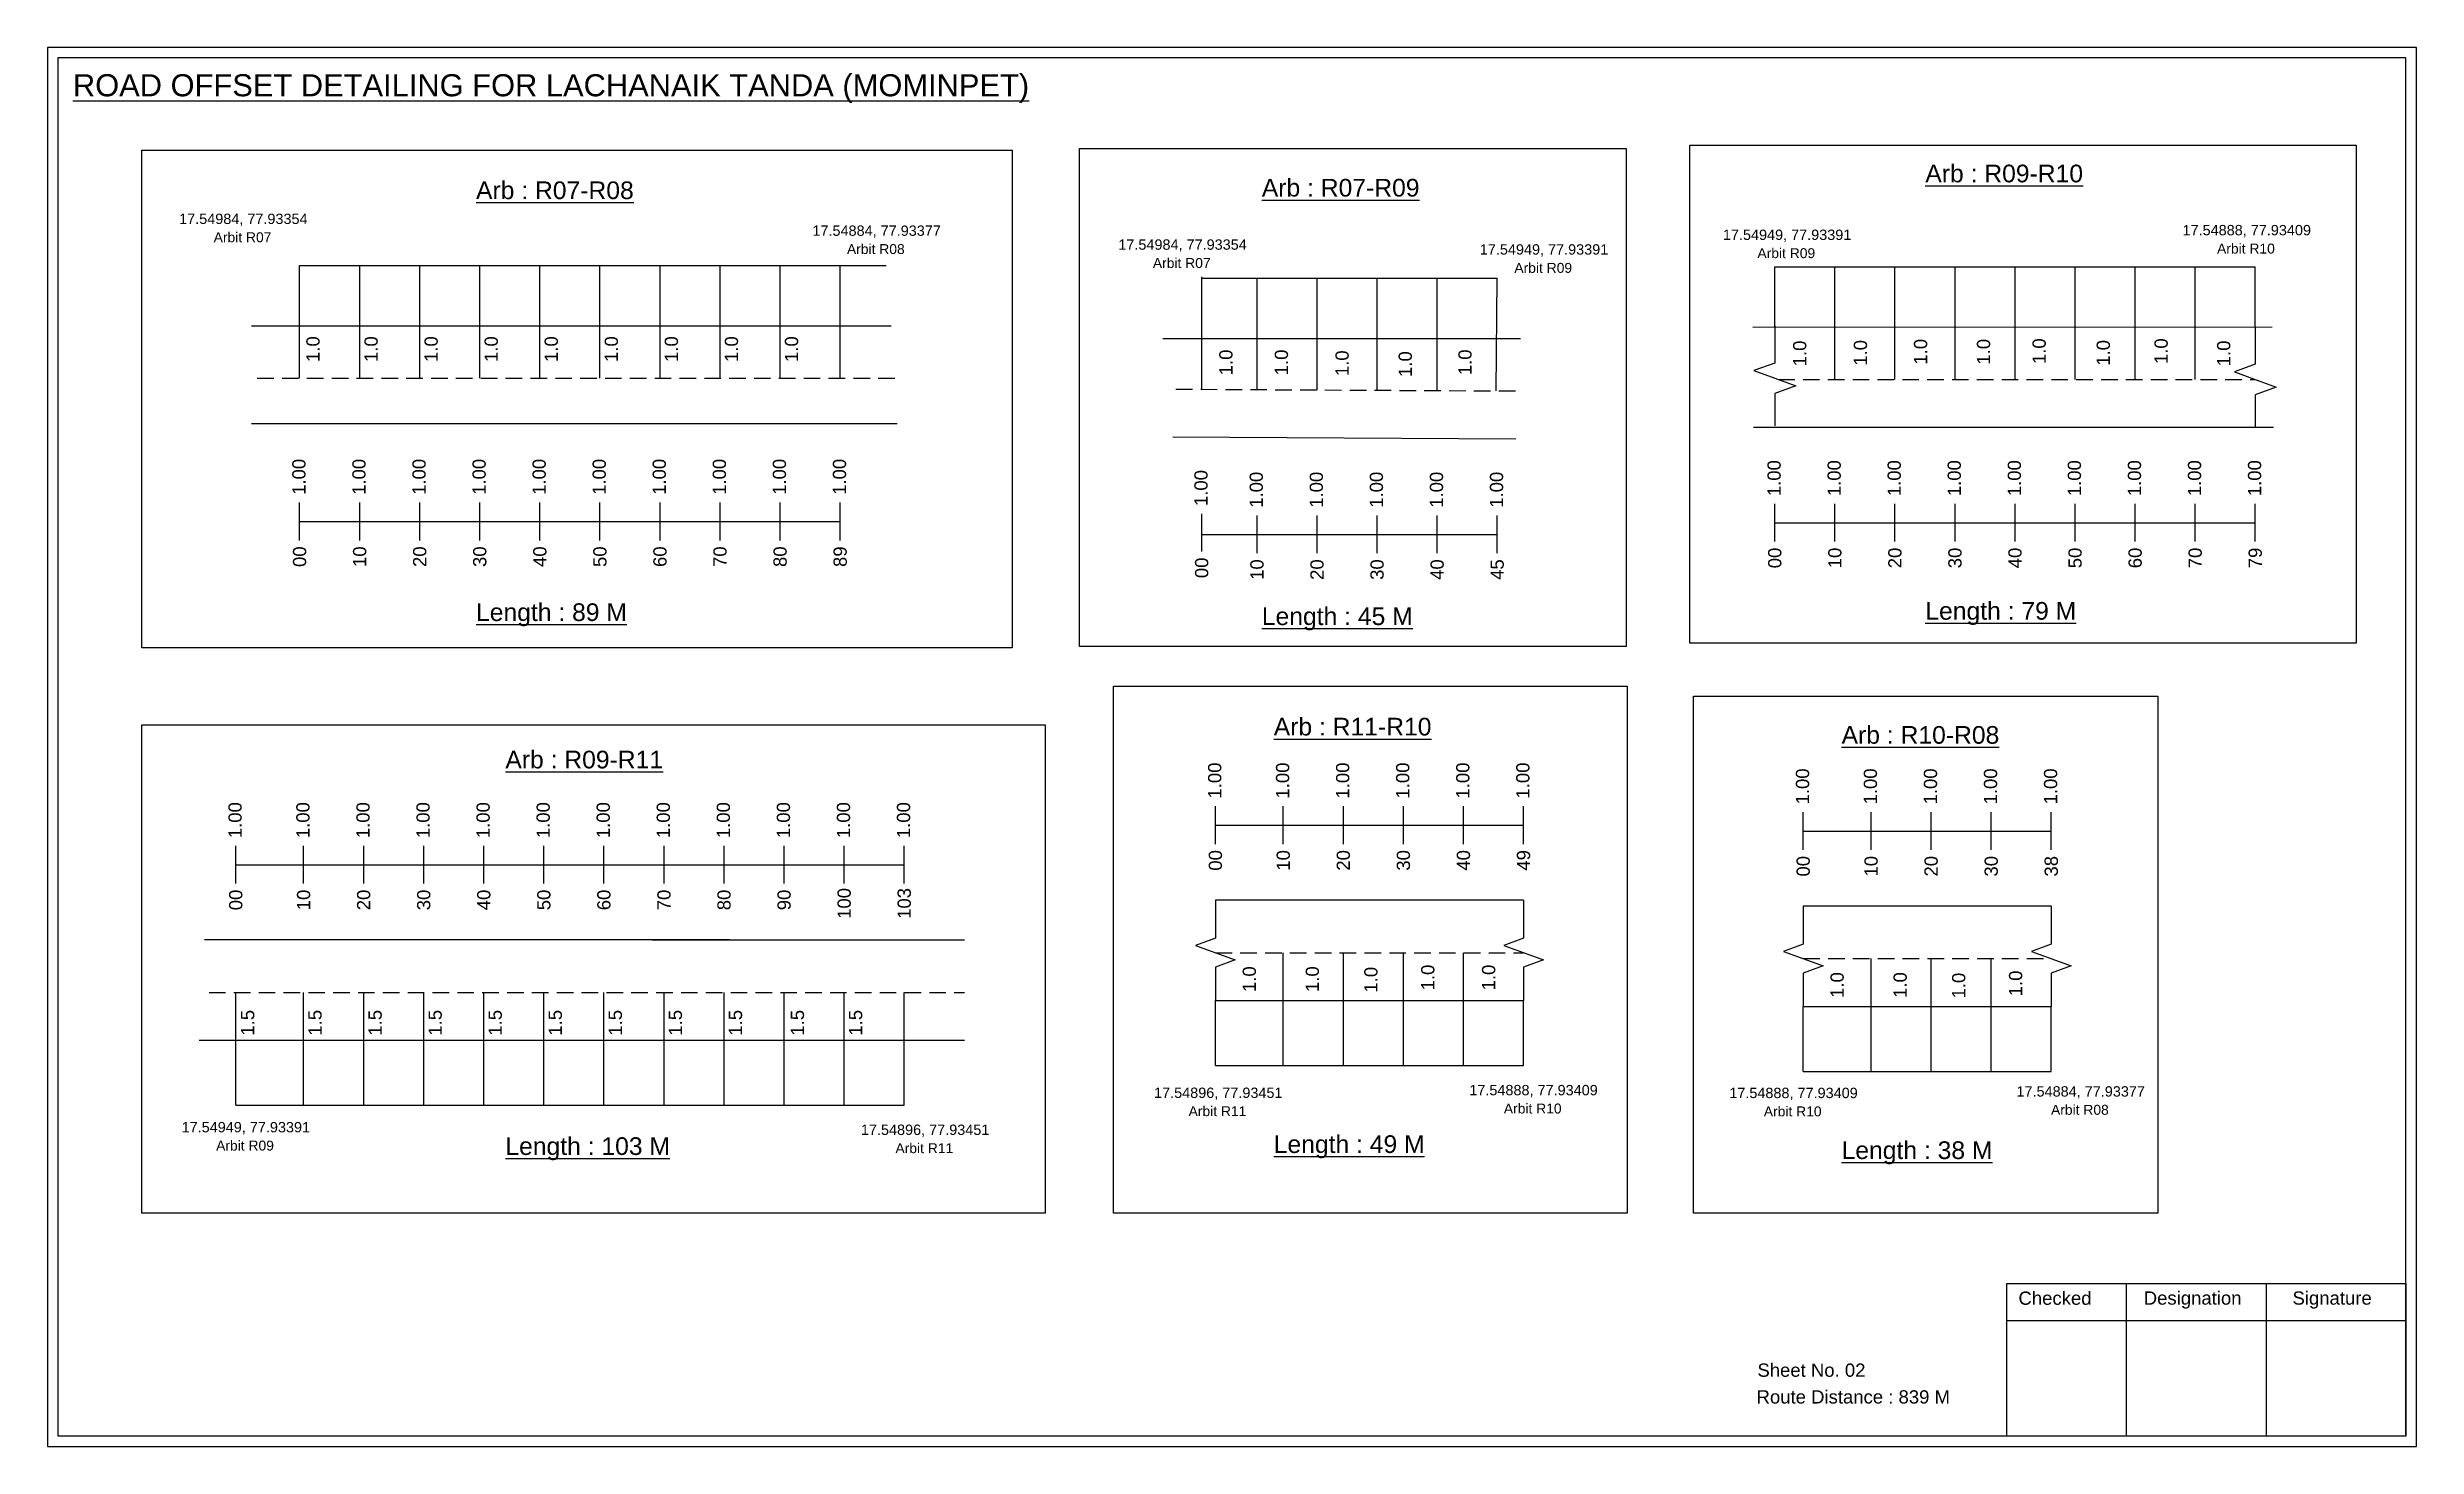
# Model space of a CAD drawing. Header units: inches. Extents: x 778 to 5636, y 135 to 659.
# Drawn here: x 4365 to 4901, y 179 to 495 of the extents above; entities that cross this region are included whole.
import ezdxf

# ---------------------------------------------------------------- set-up
doc = ezdxf.new("R2010")
doc.units = ezdxf.units.IN
doc.header["$MEASUREMENT"] = 0
doc.linetypes.add('DASHED2', pattern=[0.375, 0.25, -0.125])
doc.layers.add('PDF_Geometry', color=7, linetype='Continuous')
doc.layers.add('PDF_Text', color=5, linetype='Continuous')
doc.styles.add('PDF Arial', font='arial.ttf')
doc.styles.get("Standard").update_dxf_attribs({"font": 'arial.ttf'})

msp = doc.modelspace()

# ---------------------------------------------------------------- texts
at = {"color": 242, "true_color": 0xcd2027}
for s, height, p in [('%%UROAD OFFSET DETAILING FOR LACHANAIK TANDA (MOMINPET)', 5, (4370.39, 484.17)), ('%%UArb : R09-R10', 4, (4789.84, 464.7)), ('%%UArb : R07-R08', 4, (4461.67, 460.9)), ('%%UArb : R07-R09', 4, (4639.6, 461.48)), ('%%ULength : 89 M', 4, (4461.67, 365.4)), ('%%ULength : 45 M', 4, (4639.6, 364.48)), ('%%ULength : 79 M', 4, (4789.84, 365.7)), ('%%UArb : R11-R10', 4, (4642.3, 339.49)), ('%%UArb : R10-R08', 4, (4770.88, 337.62)), ('%%UArb : R09-R11', 4, (4468.31, 332.04)), ('%%ULength : 103 M', 4, (4468.31, 244.54)), ('%%ULength : 49 M', 4, (4642.3, 244.99)), ('%%ULength : 38 M', 4, (4770.88, 243.62))]:
    msp.add_text(s, height=height, dxfattribs=at).set_placement(p)
at = {"color": 5}
for s, height, p in [('17.54984, 77.93354', 2.34, (4394.44, 455.27)), ('Arbit R07', 2.246, (4402.26, 451.14)), ('17.54884, 77.93377', 2.34, (4537.84, 452.59)), ('Arbit R08', 2.246, (4545.66, 448.47)), ('17.54984, 77.93354', 2.34, (4607.11, 449.44)), ('17.54949, 77.93391', 2.34, (4688.96, 448.34)), ('17.54949, 77.93391', 2.34, (4744, 451.66)), ('17.54888, 77.93409', 2.34, (4848.08, 452.71)), ('Arbit R10', 2.246, (4855.9, 448.58)), ('Arbit R07', 2.246, (4614.93, 445.31)), ('Arbit R09', 2.246, (4696.78, 444.21)), ('Arbit R09', 2.246, (4751.82, 447.54)), ('17.54896, 77.93451', 2.34, (4615.2, 257.45)), ('17.54888, 77.93409', 2.34, (4686.58, 258.05)), ('17.54888, 77.93409', 2.34, (4745.45, 257.41)), ('17.54884, 77.93377', 2.34, (4810.48, 257.76)), ('Arbit R11', 2.246, (4623.02, 253.33)), ('Arbit R10', 2.246, (4694.4, 253.93)), ('Arbit R10', 2.246, (4753.27, 253.28)), ('Arbit R08', 2.246, (4818.3, 253.64)), ('17.54949, 77.93391', 2.34, (4395, 249.66)), ('Arbit R09', 2.246, (4402.82, 245.54)), ('17.54896, 77.93451', 2.34, (4548.82, 249.08)), ('Arbit R11', 2.246, (4556.64, 244.95))]:
    msp.add_text(s, height=height, dxfattribs=at).set_placement(p)
for s, p in [('1.0', (4426.24, 424.03)), ('1.0', (4439.4, 424.03)), ('1.0', (4453, 424.03)), ('1.0', (4466.6, 424.03)), ('1.0', (4480.2, 424.03)), ('1.0', (4493.8, 424.03)), ('1.0', (4507.4, 424.03)), ('1.0', (4521, 424.03)), ('1.0', (4534.6, 424.03)), ('1.0', (4817.11, 423.56)), ('1.0', (4844.73, 423.56)), ('1.0', (4632.96, 421.02)), ('1.0', (4645.53, 421.02)), ('1.0', (4659.27, 420.83)), ('1.0', (4673.58, 420.64)), ('1.0', (4687.1, 421.05)), ('1.0', (4762.89, 423.05)), ('1.0', (4776.64, 423.18)), ('1.0', (4790.26, 423.43)), ('1.0', (4804.52, 423.43)), ('1.0', (4831.63, 423.18)), ('1.0', (4858.9, 423.06)), ('1.0', (4638.26, 281.42)), ('1.0', (4652.53, 281.42)), ('1.0', (4665.79, 281.29)), ('1.0', (4678.68, 281.79)), ('1.0', (4692.45, 281.79)), ('1.0', (4771.36, 280.09)), ('1.0', (4785.63, 280.09)), ('1.0', (4798.89, 279.96)), ('1.0', (4811.78, 280.46)), ('1.5', (4411.45, 271.55)), ('1.5', (4426.71, 271.55)), ('1.5', (4440.31, 271.55)), ('1.5', (4453.91, 271.55)), ('1.5', (4467.51, 271.55)), ('1.5', (4481.11, 271.55)), ('1.5', (4494.71, 271.55)), ('1.5', (4508.31, 271.55)), ('1.5', (4521.91, 271.55)), ('1.5', (4535.94, 271.55)), ('1.5', (4549.11, 271.55))]:
    msp.add_text(s, height=3, rotation=90).set_placement(p)
at = {"color": 217, "true_color": 0x93278f}
for s, p in [('1.00', (4423.06, 393.95)), ('1.00', (4436.66, 393.95)), ('1.00', (4450.26, 393.95)), ('1.00', (4463.86, 393.95)), ('1.00', (4477.46, 393.95)), ('1.00', (4491.06, 393.95)), ('1.00', (4504.66, 393.95)), ('1.00', (4518.26, 393.95)), ('1.00', (4531.86, 393.95)), ('1.00', (4545.46, 393.95)), ('1.00', (4627.32, 391.42)), ('1.00', (4639.84, 391.03)), ('1.00', (4653.44, 391.03)), ('1.00', (4667.04, 391.03)), ('1.00', (4680.64, 391.03)), ('1.00', (4694.24, 391.03)), ('1.00', (4757.09, 393.66)), ('1.00', (4770.69, 393.66)), ('1.00', (4784.29, 393.66)), ('1.00', (4797.89, 393.66)), ('1.00', (4811.49, 393.66)), ('1.00', (4825.09, 393.66)), ('1.00', (4838.69, 393.66)), ('1.00', (4852.29, 393.66)), ('1.00', (4865.89, 393.66)), ('00', (4423.21, 377.63)), ('10', (4436.81, 377.63)), ('20', (4450.41, 377.63)), ('30', (4464.01, 377.63)), ('40', (4477.61, 377.63)), ('50', (4491.21, 377.63)), ('60', (4504.81, 377.63)), ('70', (4518.41, 377.63)), ('80', (4532.01, 377.63)), ('89', (4545.61, 377.63)), ('00', (4757.24, 377.34)), ('10', (4770.84, 377.34)), ('20', (4784.44, 377.34)), ('30', (4798.04, 377.34)), ('40', (4811.64, 377.34)), ('50', (4825.24, 377.34)), ('60', (4838.84, 377.34)), ('70', (4852.44, 377.34)), ('79', (4866.04, 377.34)), ('00', (4627.47, 375.1)), ('10', (4639.99, 374.71)), ('20', (4653.59, 374.71)), ('30', (4667.19, 374.71)), ('40', (4680.79, 374.71)), ('45', (4694.39, 374.71)), ('1.00', (4630.43, 325.21)), ('1.00', (4645.8, 325.21)), ('1.00', (4659.4, 325.21)), ('1.00', (4673, 325.21)), ('1.00', (4686.6, 325.21)), ('1.00', (4700.2, 325.21)), ('1.00', (4763.53, 323.88)), ('1.00', (4778.9, 323.88)), ('1.00', (4792.5, 323.88)), ('1.00', (4806.1, 323.88)), ('1.00', (4819.7, 323.88)), ('1.00', (4408.6, 316.25)), ('1.00', (4423.97, 316.25)), ('1.00', (4437.57, 316.25)), ('1.00', (4451.17, 316.25)), ('1.00', (4464.77, 316.25)), ('1.00', (4478.37, 316.25)), ('1.00', (4491.97, 316.25)), ('1.00', (4505.57, 316.25)), ('1.00', (4519.17, 316.25)), ('1.00', (4532.77, 316.25)), ('1.00', (4546.37, 316.25)), ('1.00', (4559.97, 316.25)), ('00', (4630.58, 308.89)), ('10', (4645.95, 308.89)), ('20', (4659.55, 308.89)), ('30', (4673.15, 308.89)), ('40', (4686.75, 308.89)), ('49', (4700.35, 308.89)), ('00', (4763.68, 307.56)), ('10', (4779.05, 307.56)), ('20', (4792.65, 307.56)), ('30', (4806.25, 307.56)), ('38', (4819.85, 307.56)), ('00', (4408.75, 299.93)), ('10', (4424.12, 299.93)), ('20', (4437.72, 299.93)), ('30', (4451.32, 299.93)), ('40', (4464.92, 299.93)), ('50', (4478.52, 299.93)), ('60', (4492.12, 299.93)), ('70', (4505.72, 299.93)), ('80', (4519.32, 299.93)), ('90', (4532.92, 299.93)), ('100', (4546.52, 297.98)), ('103', (4560.12, 297.98))]:
    msp.add_text(s, height=3, rotation=90, dxfattribs=at).set_placement(p)
for s, p in [('Sheet No. 02', (4751.82, 194.33)), ('Route Distance : 839 M', (4751.63, 188.28))]:
    msp.add_text(s, height=3).set_placement(p)
at = {"layer": 'PDF_Text', "color": 7, "attachment_point": 7, "style": 'PDF Arial'}
for s, insert, char_height in [('Checked', (4810.93, 210.58), 3.001), ('Designation', (4839.3, 209.75), 3.0006), ('Signature', (4872.98, 209.75), 3.001)]:
    msp.add_mtext(s, dxfattribs=dict(at, insert=insert, char_height=char_height))

# ---------------------------------------------------------------- linework, layer by layer
at = {"color": 5}
for p, q in [((4421.73, 445.89), (4554.51, 445.89)), ((4755.76, 445.6), (4864.56, 445.6)), ((4626, 442.97), (4692.92, 442.97)), ((4629.1, 264.78), (4698.87, 264.78)), ((4762.2, 263.45), (4818.37, 263.45)), ((4407.28, 255.81), (4558.64, 255.81))]:
    msp.add_line(p, q, dxfattribs=at)
for p, q in [((4421.73, 420.35), (4421.73, 445.89)), ((4435.33, 420.35), (4435.33, 445.89)), ((4448.93, 420.35), (4448.93, 445.89)), ((4462.53, 420.35), (4462.53, 445.89)), ((4476.13, 420.35), (4476.13, 445.89)), ((4489.73, 420.35), (4489.73, 445.89)), ((4503.33, 420.35), (4503.33, 445.89)), ((4516.93, 420.35), (4516.93, 445.89)), ((4530.53, 420.35), (4530.53, 445.89)), ((4544.13, 420.35), (4544.13, 445.89)), ((4755.76, 431.95), (4755.76, 445.6)), ((4769.36, 420.06), (4769.36, 445.6)), ((4782.96, 420.06), (4782.96, 445.6)), ((4796.56, 420.06), (4796.56, 445.6)), ((4810.16, 420.06), (4810.16, 445.6)), ((4823.76, 420.06), (4823.76, 445.6)), ((4837.36, 420.06), (4837.36, 445.6)), ((4850.96, 420.06), (4850.96, 445.6)), ((4864.56, 431.95), (4864.56, 445.6)), ((4626, 417.74), (4626, 443.27)), ((4638.52, 417.69), (4638.52, 442.97)), ((4652.12, 417.63), (4652.12, 442.97)), ((4665.72, 417.69), (4665.72, 442.97)), ((4679.32, 417.44), (4679.32, 442.97)), ((4692.69, 417.47), (4692.92, 442.97)), ((4410.86, 432.24), (4555.64, 432.24)), ((4698.17, 429.3), (4617.21, 429.3)), ((4750.77, 431.95), (4868.38, 432.01)), ((4557.05, 410.05), (4410.86, 410.05)), ((4750.91, 409.26), (4868.69, 409.26)), ((4619.42, 407.1), (4697.15, 406.66)), ((4698.87, 302.2), (4629.1, 302.2)), ((4818.37, 300.87), (4762.2, 300.87)), ((4519.05, 293.23), (4400.19, 293.23)), ((4501.57, 293.23), (4572.24, 293.23)), ((4644.47, 264.78), (4644.47, 290.31)), ((4658.07, 264.78), (4658.07, 290.31)), ((4671.67, 264.78), (4671.67, 290.31)), ((4685.27, 264.78), (4685.27, 290.31)), ((4777.57, 263.45), (4777.57, 288.98)), ((4791.17, 263.45), (4791.17, 288.98)), ((4804.77, 263.45), (4804.77, 288.98)), ((4407.28, 255.81), (4407.28, 281.35)), ((4422.64, 255.81), (4422.64, 281.35)), ((4436.24, 255.81), (4436.24, 281.35)), ((4449.84, 255.81), (4449.84, 281.35)), ((4463.44, 255.81), (4463.44, 281.35)), ((4477.04, 255.81), (4477.04, 281.35)), ((4490.64, 255.81), (4490.64, 281.35)), ((4504.24, 255.81), (4504.24, 281.35)), ((4517.84, 255.81), (4517.84, 281.35)), ((4531.44, 255.81), (4531.44, 281.35)), ((4545.04, 255.81), (4545.04, 281.35)), ((4558.64, 255.81), (4558.64, 281.35)), ((4629.1, 279.51), (4698.87, 279.51)), ((4629.1, 264.78), (4629.1, 279.51)), ((4698.87, 264.78), (4698.87, 279.51)), ((4762.2, 278.18), (4818.37, 278.18)), ((4762.2, 263.45), (4762.2, 278.18)), ((4818.37, 263.45), (4818.37, 278.18)), ((4398.99, 270.55), (4572.24, 270.55))]:
    msp.add_line(p, q)
at = {"linetype": 'DASHED2', "ltscale": 15}
for p, q in [((4412.13, 420.35), (4556.49, 420.35)), ((4756.52, 420.06), (4864.56, 420.06)), ((4620.14, 417.88), (4698.42, 417.47)), ((4629.1, 290.31), (4698.87, 290.31)), ((4762.2, 288.98), (4818.37, 288.98)), ((4401.21, 281.35), (4572.24, 281.35))]:
    msp.add_line(p, q, dxfattribs=at)
at = {"color": 217, "true_color": 0x93278f}
for p, q in [((4421.73, 383.65), (4421.73, 392.21)), ((4435.33, 383.65), (4435.33, 392.21)), ((4448.93, 383.65), (4448.93, 392.21)), ((4462.53, 383.65), (4462.53, 392.21)), ((4476.13, 383.65), (4476.13, 392.21)), ((4489.73, 383.65), (4489.73, 392.21)), ((4503.33, 383.65), (4503.33, 392.21)), ((4516.93, 383.65), (4516.93, 392.21)), ((4530.53, 383.65), (4530.53, 392.21)), ((4544.13, 383.65), (4544.13, 392.21)), ((4755.76, 383.37), (4755.76, 391.92)), ((4769.36, 383.37), (4769.36, 391.92)), ((4782.96, 383.37), (4782.96, 391.92)), ((4796.56, 383.37), (4796.56, 391.92)), ((4810.16, 383.37), (4810.16, 391.92)), ((4823.76, 383.37), (4823.76, 391.92)), ((4837.36, 383.37), (4837.36, 391.92)), ((4850.96, 383.37), (4850.96, 391.92)), ((4864.56, 383.37), (4864.56, 391.92)), ((4421.73, 387.92), (4544.13, 387.95)), ((4626, 381.12), (4626, 389.68)), ((4638.52, 380.74), (4638.52, 389.3)), ((4652.12, 380.74), (4652.12, 389.3)), ((4665.72, 380.74), (4665.72, 389.3)), ((4679.32, 380.74), (4679.32, 389.3)), ((4692.92, 380.74), (4692.92, 389.3)), ((4755.76, 387.63), (4864.56, 387.63)), ((4626, 385.01), (4692.92, 385.02)), ((4629.1, 314.92), (4629.1, 323.48)), ((4644.47, 314.92), (4644.47, 323.48)), ((4658.07, 314.92), (4658.07, 323.48)), ((4671.67, 314.92), (4671.67, 323.48)), ((4685.27, 314.92), (4685.27, 323.48)), ((4698.87, 314.92), (4698.87, 323.48)), ((4762.2, 313.59), (4762.2, 322.15)), ((4777.57, 313.59), (4777.57, 322.15)), ((4791.17, 313.59), (4791.17, 322.15)), ((4804.77, 313.59), (4804.77, 322.15)), ((4818.37, 313.59), (4818.37, 322.15)), ((4629.1, 319.19), (4698.87, 319.19)), ((4762.2, 317.86), (4818.37, 317.86)), ((4407.28, 305.96), (4407.28, 314.51)), ((4422.64, 305.96), (4422.64, 314.51)), ((4436.24, 305.96), (4436.24, 314.51)), ((4449.84, 305.96), (4449.84, 314.51)), ((4463.44, 305.96), (4463.44, 314.51)), ((4477.04, 305.96), (4477.04, 314.51)), ((4490.64, 305.96), (4490.64, 314.51)), ((4504.24, 305.96), (4504.24, 314.51)), ((4517.84, 305.96), (4517.84, 314.51)), ((4531.44, 305.96), (4531.44, 314.51)), ((4545.04, 305.96), (4545.04, 314.51)), ((4558.64, 305.96), (4558.64, 314.51)), ((4407.28, 310.23), (4558.64, 310.23))]:
    msp.add_line(p, q, dxfattribs=at)
for points in [[(4598.29, 472.33), (4722.1, 472.33), (4722.1, 359.65), (4598.29, 359.65)], [(4736.53, 473.08), (4887.39, 473.08), (4887.39, 360.4), (4736.53, 360.4)], [(4385.96, 472.01), (4583.04, 472.01), (4583.04, 359.33), (4385.96, 359.33)], [(4606, 350.62), (4722.35, 350.62), (4722.35, 231.4), (4606, 231.4)], [(4737.31, 348.42), (4842.47, 348.42), (4842.47, 231.4), (4737.31, 231.4)], [(4385.96, 341.9), (4590.52, 341.9), (4590.52, 231.4), (4385.96, 231.4)]]:
    msp.add_lwpolyline(points, close=True)
at = {"linetype": 'Continuous'}
for points in [[(4755.74, 432.23), (4755.74, 423.8), (4751, 422.07), (4760.49, 418.62), (4755.74, 416.9), (4755.74, 409.55)], [(4864.56, 431.95), (4864.56, 423.52), (4859.82, 421.79), (4869.3, 418.34), (4864.56, 416.61), (4864.56, 409.26)], [(4629.1, 302.2), (4629.1, 293.59), (4624.6, 291.95), (4633.6, 288.68), (4629.1, 287.04), (4629.1, 279.51)], [(4698.87, 302.2), (4698.87, 293.59), (4694.37, 291.95), (4703.37, 288.68), (4698.87, 287.04), (4698.87, 279.51)], [(4762.2, 300.87), (4762.2, 292.26), (4757.71, 290.62), (4766.7, 287.35), (4762.2, 285.71), (4762.2, 278.18)], [(4818.37, 300.87), (4818.37, 292.26), (4813.87, 290.62), (4822.87, 287.35), (4818.37, 285.71), (4818.37, 278.18)], [(4818.37, 300.87), (4818.37, 292.26), (4813.87, 290.62), (4822.87, 287.35), (4818.37, 285.71), (4818.37, 278.18)]]:
    msp.add_lwpolyline(points, dxfattribs=at)
at = {"layer": 'PDF_Geometry'}
for points in [[(4364.61, 495.24), (4364.61, 178.53), (4901.08, 178.53), (4901.08, 495.24)], [(4366.94, 492.91), (4366.94, 180.95), (4898.66, 180.95), (4898.66, 492.91)]]:
    msp.add_lwpolyline(points, close=True, dxfattribs=at)
at = {"layer": 'PDF_Geometry', "color": 242, "true_color": 0xcc1f26}
msp.add_lwpolyline([(4898.66, 180.86), (4808.32, 180.86), (4808.32, 215.47), (4898.66, 215.47)], close=True, dxfattribs=at)
for points in [[(4835.3, 215.47), (4835.3, 180.86)], [(4867.03, 215.47), (4867.03, 180.86)], [(4808.32, 207.09), (4898.66, 207.09)]]:
    msp.add_lwpolyline(points, dxfattribs=at)

msp.set_redraw_order([(e.dxf.handle, doc.entitydb.next_handle()) for e in msp.query("TEXT MTEXT ATTDEF DIMENSION ARC_DIMENSION")])  # texts and dimensions are drawn at this point

doc.saveas('drawing.dxf')
